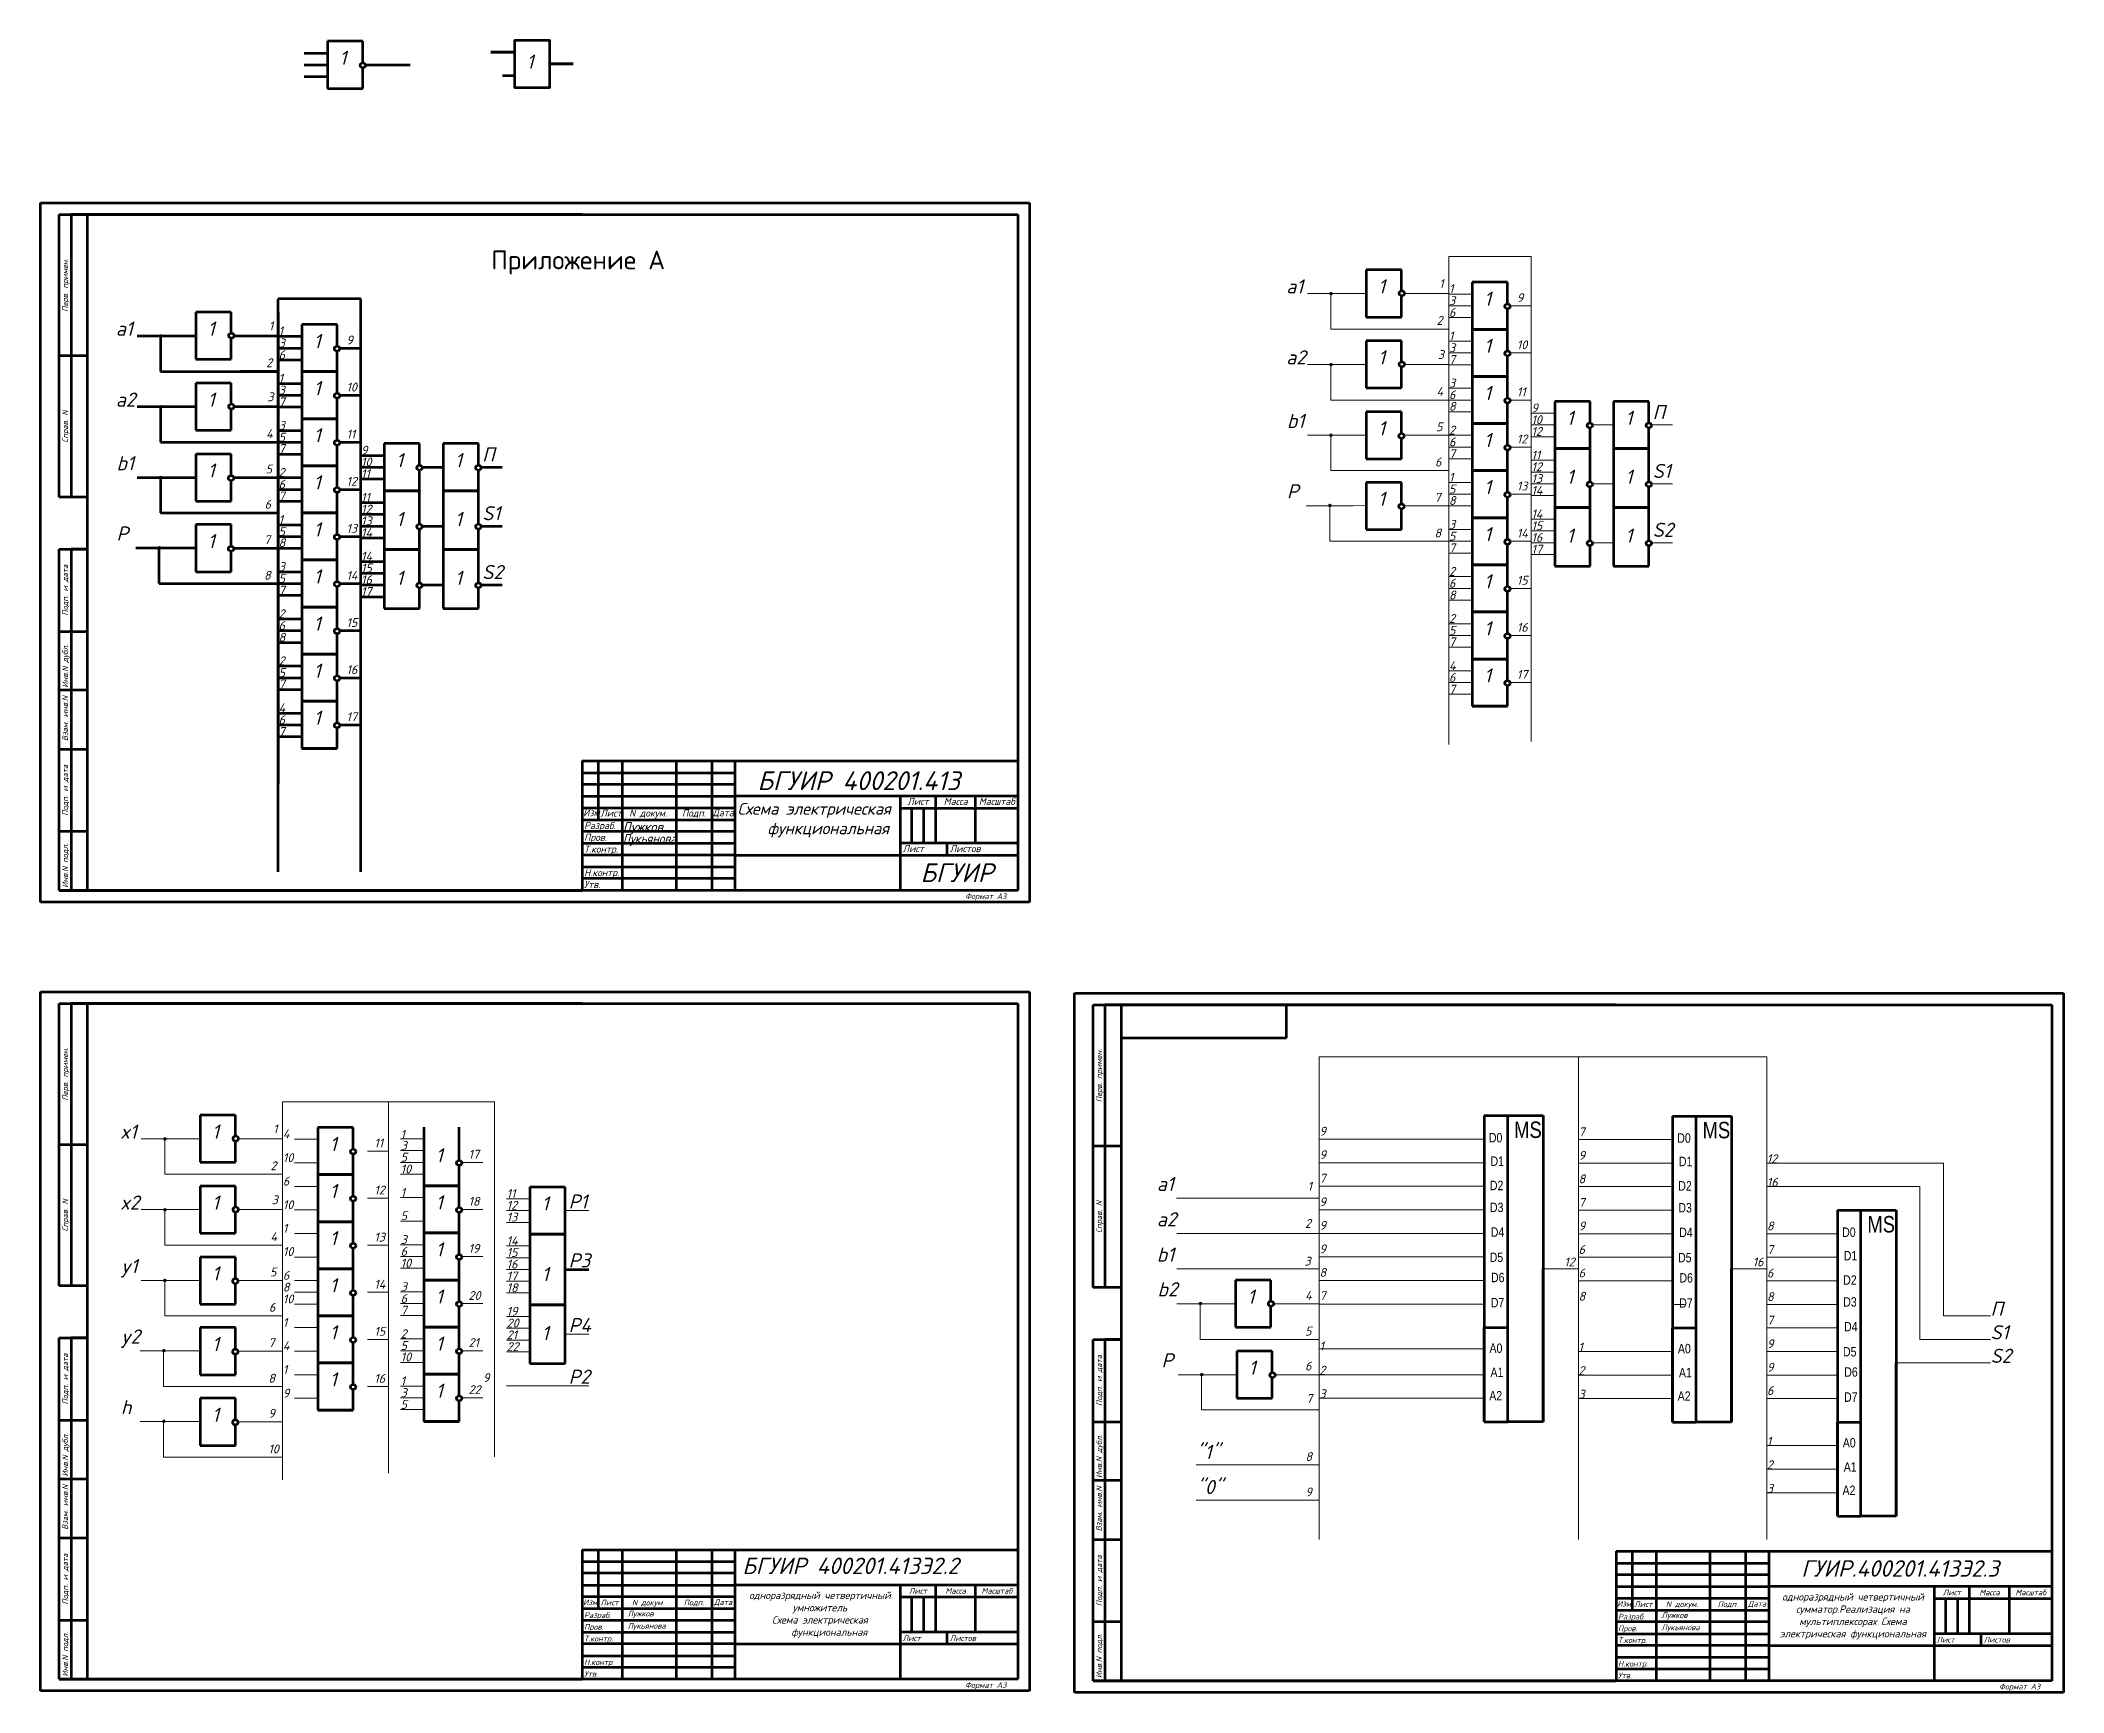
# Model space of a CAD drawing. Header units: millimetres. Extents: x 9 to 868, y 8 to 710.
import ezdxf
from ezdxf.enums import TextEntityAlignment as Align

# ---------------------------------------------------------------- set-up
doc = ezdxf.new("R2010")
doc.units = ezdxf.units.MM
doc.header["$LTSCALE"] = 0.5
doc.layers.get('0').update_dxf_attribs({"lineweight": 60})
doc.layers.add('Формат А4', color=7, linetype='Continuous', lineweight=53)
doc.styles.get("Standard").update_dxf_attribs({"font": 'isocpeui.ttf', "width": 0.9})
doc.styles.add('ЕСКД', font='eskd15.shx', dxfattribs={"width": 0.8})
doc.styles.add('чер', font='isocpeur.ttf', dxfattribs={"oblique": 15})

msp = doc.modelspace()

# ---------------------------------------------------------------- texts
for s, height, p in [('1', 6, (135.93, 699.28)), ('1', 6, (215.38, 697.66)), ('a1', 6, (537.95, 602.19)), ('1', 6, (576.95, 602.19)), ('1', 3.77, (602.89, 604.48)), ('1', 3.77, (607.05, 602.37)), ('1', 6, (621.95, 596.94)), ('9', 3.77, (635.85, 598.5)), ('3', 3.77, (607.05, 597.25)), ('6', 3.77, (607.05, 592.25)), ('a1', 6, (41, 584.24)), ('1', 6, (80, 584.24)), ('1', 3.77, (105.95, 586.53)), ('1', 3.77, (110.1, 584.42)), ('1', 6, (125, 578.99)), ('9', 3.77, (138.9, 580.54)), ('2', 3.77, (601.77, 588.82)), ('1', 3.77, (607.05, 582.25)), ('3', 3.77, (110.1, 579.29)), ('6', 3.77, (110.1, 574.29)), ('a2', 6, (537.95, 572.06)), ('1', 6, (576.95, 572.06)), ('3', 3.77, (602.27, 574.35)), ('3', 3.77, (607.05, 577.25)), ('7', 3.77, (607.05, 572.25)), ('1', 6, (621.95, 576.94)), ('10', 3.767, (635.85, 578.5)), ('2', 3.77, (104.82, 570.87)), ('1', 3.77, (110.1, 564.29)), ('a2', 6, (41, 554.11)), ('1', 6, (80, 554.11)), ('3', 3.77, (105.32, 556.4)), ('3', 3.77, (110.1, 559.29)), ('1', 6, (125, 558.99)), ('10', 3.767, (138.9, 560.54)), ('4', 3.77, (601.77, 558.69)), ('3', 3.77, (607.05, 562.25)), ('6', 3.77, (607.05, 557.25)), ('1', 6, (621.95, 556.94)), ('11', 3.767, (635.85, 558.5)), ('7', 3.77, (110.1, 554.29)), ('b1', 6, (538.26, 545.05)), ('8', 3.77, (607.05, 552.37)), ('9', 3.77, (642.05, 551.69)), ('10', 3.767, (642.05, 546.69)), ('1', 6, (656.95, 546.35)), ('1', 6, (681.95, 546.35)), ('П', 6, (693.51, 548.81)), ('4', 3.77, (104.82, 540.74)), ('3', 3.77, (110.1, 544.29)), ('5', 3.77, (110.1, 539.29)), ('1', 6, (125, 538.99)), ('11', 3.767, (138.9, 540.54)), ('1', 6, (576.95, 541.94)), ('5', 3.77, (601.55, 543.69)), ('2', 3.77, (607.05, 542.25)), ('1', 6, (621.95, 536.94)), ('12', 3.767, (635.85, 538.5)), ('12', 3.767, (642.05, 541.69)), ('b1', 6, (41.31, 527.1)), ('7', 3.77, (110.1, 534.42)), ('9', 3.77, (145.1, 533.74)), ('1', 6, (160, 528.4)), ('1', 6, (185, 528.4)), ('П', 6, (196.56, 530.86)), ('6', 3.77, (607.05, 537.25)), ('7', 3.77, (607.05, 532.25)), ('11', 3.767, (642.05, 531.69)), ('1', 6, (80, 523.99)), ('5', 3.77, (104.6, 525.74)), ('2', 3.77, (110.1, 524.29)), ('1', 6, (125, 518.99)), ('12', 3.767, (138.9, 520.54)), ('10', 3.767, (145.1, 528.74)), ('11', 3.767, (145.1, 523.74)), ('6', 3.77, (601.11, 528.69)), ('1', 3.77, (607.05, 522.25)), ('12', 3.767, (642.05, 526.69)), ('13', 3.767, (642.05, 521.69)), ('1', 6, (656.95, 521.35)), ('1', 6, (681.95, 521.35)), ('S1', 6, (693.51, 523.81)), ('6', 3.77, (110.1, 519.29)), ('7', 3.77, (110.1, 514.29)), ('11', 3.767, (145.1, 513.74)), ('P', 6, (538.26, 515.18)), ('1', 6, (576.95, 511.95)), ('7', 3.77, (600.88, 513.69)), ('5', 3.77, (607.05, 517.25)), ('8', 3.77, (607.05, 512.37)), ('1', 6, (621.95, 516.94)), ('13', 3.767, (635.85, 518.5)), ('14', 3.767, (642.05, 516.69)), ('6', 3.77, (104.16, 510.74)), ('1', 3.77, (110.1, 504.29)), ('12', 3.767, (145.1, 508.74)), ('13', 3.767, (145.1, 503.74)), ('1', 6, (160, 503.4)), ('1', 6, (185, 503.4)), ('S1', 6, (196.56, 505.86)), ('14', 3.767, (642.05, 506.69)), ('P', 6, (41.31, 497.23)), ('1', 6, (80, 494)), ('7', 3.77, (103.93, 495.74)), ('5', 3.77, (110.1, 499.29)), ('1', 6, (125, 498.99)), ('13', 3.767, (138.9, 500.54)), ('14', 3.767, (145.1, 498.74)), ('8', 3.77, (600.88, 498.57)), ('3', 3.77, (607.05, 502.25)), ('5', 3.77, (607.05, 497.25)), ('1', 6, (621.95, 496.94)), ('14', 3.767, (635.85, 498.5)), ('15', 3.767, (642.05, 501.69)), ('16', 3.767, (642.05, 496.69)), ('1', 6, (656.95, 496.35)), ('1', 6, (681.95, 496.35)), ('S2', 6, (693.51, 498.81)), ('8', 3.77, (110.1, 494.42)), ('14', 3.767, (145.1, 488.74)), ('7', 3.77, (607.05, 492.25)), ('17', 3.767, (642.05, 491.69)), ('8', 3.77, (103.93, 480.62)), ('3', 3.77, (110.1, 484.29)), ('5', 3.77, (110.1, 479.29)), ('1', 6, (125, 478.99)), ('14', 3.767, (138.9, 480.54)), ('15', 3.767, (145.1, 483.74)), ('16', 3.767, (145.1, 478.74)), ('1', 6, (160, 478.4)), ('1', 6, (185, 478.4)), ('S2', 6, (196.56, 480.86)), ('2', 3.77, (607.05, 482.25)), ('1', 6, (621.95, 476.94)), ('15', 3.767, (635.85, 478.5)), ('7', 3.77, (110.1, 474.29)), ('17', 3.767, (145.1, 473.74)), ('6', 3.77, (607.05, 477.25)), ('8', 3.77, (607.05, 472.25)), ('2', 3.77, (110.1, 464.29)), ('1', 6, (125, 458.99)), ('15', 3.767, (138.9, 460.54)), ('2', 3.77, (607.05, 462.25)), ('6', 3.77, (110.1, 459.29)), ('8', 3.77, (110.1, 454.29)), ('5', 3.77, (607.05, 457.25)), ('7', 3.77, (607.05, 452.37)), ('1', 6, (621.95, 456.94)), ('1', 6, (621.95, 456.94)), ('16', 3.767, (635.85, 458.5)), ('2', 3.77, (110.1, 444.29)), ('5', 3.77, (110.1, 439.29)), ('7', 3.77, (110.1, 434.42)), ('1', 6, (125, 438.99)), ('1', 6, (125, 438.99)), ('16', 3.767, (138.9, 440.54)), ('4', 3.77, (607.05, 442.25)), ('6', 3.77, (607.05, 437.25)), ('1', 6, (621.95, 436.94)), ('17', 3.767, (635.85, 438.5)), ('7', 3.77, (607.05, 432.25)), ('4', 3.77, (110.1, 424.29)), ('6', 3.77, (110.1, 419.29)), ('1', 6, (125, 418.99)), ('17', 3.767, (138.9, 420.54)), ('7', 3.77, (110.1, 414.29)), ('x1', 6, (42.83, 243.22)), ('1', 6, (81.83, 243.22)), ('1', 3.77, (107.77, 245.51)), ('4', 3.77, (111.92, 243.41)), ('1', 6, (131.83, 237.97)), ('11', 3.767, (150.73, 239.53)), ('3', 3.77, (161.92, 238.49)), ('1', 3.77, (161.83, 243.18)), ('9', 3.77, (552.05, 244.53)), ('7', 3.77, (662.07, 244.27)), ('2', 3.77, (106.65, 229.85)), ('10', 3.767, (111.92, 233.28)), ('5', 3.77, (161.92, 233.49)), ('10', 3.767, (161.92, 228.49)), ('1', 6, (176.83, 233.18)), ('17', 3.767, (190.73, 234.74)), ('9', 3.77, (552.05, 234.53)), ('9', 3.77, (662.07, 234.27)), ('12', 3.767, (742, 232.85)), ('6', 3.77, (111.92, 223.28)), ('1', 6, (131.83, 217.97)), ('a1', 6, (483, 221)), ('1', 3.77, (547.01, 221.13)), ('7', 3.77, (552.05, 224.53)), ('8', 3.77, (662.07, 224.27)), ('16', 3.767, (742, 222.85)), ('x2', 6, (42.83, 213.1)), ('1', 6, (81.83, 213.1)), ('3', 3.77, (107.15, 215.39)), ('10', 3.767, (111.92, 213.28)), ('12', 3.767, (150.73, 219.53)), ('1', 3.77, (161.92, 218.49)), ('1', 6, (176.83, 213.18)), ('1', 6, (176.83, 213.18)), ('18', 3.767, (190.73, 214.74)), ('11', 3.767, (206.92, 218.04)), ('12', 3.767, (206.92, 213.04)), ('1', 6, (221.83, 212.69)), ('P1', 6, (233.27, 213.53)), ('9', 3.77, (552.05, 214.53)), ('7', 3.77, (662.07, 214.27)), ('1', 3.77, (111.92, 203.28)), ('5', 3.77, (161.92, 208.62)), ('13', 3.767, (206.92, 208.04)), ('a2', 6, (483, 206)), ('2', 3.77, (545.89, 205.34)), ('9', 3.77, (552.05, 204.53)), ('9', 3.77, (662.07, 204.27)), ('8', 3.77, (742.07, 204.26)), ('4', 3.77, (106.65, 199.73)), ('1', 6, (131.83, 197.97)), ('13', 3.767, (150.73, 199.53)), ('3', 3.77, (161.92, 198.49)), ('1', 6, (176.83, 193.18)), ('19', 3.767, (190.73, 194.74)), ('14', 3.767, (206.92, 198.04)), ('9', 3.77, (552.05, 194.53)), ('6', 3.77, (662.07, 194.27)), ('7', 3.77, (742.07, 194.26)), ('y1', 6, (43.14, 186.09)), ('10', 3.767, (111.92, 193.41)), ('6', 3.77, (161.92, 193.49)), ('10', 3.767, (161.92, 188.49)), ('15', 3.767, (206.92, 193.04)), ('16', 3.767, (206.92, 188.04)), ('b1', 6, (483, 191)), ('3', 3.77, (545.67, 189.34)), ('12', 3.767, (656, 189)), ('16', 3.767, (736, 189)), ('1', 6, (81.83, 182.97)), ('5', 3.77, (106.43, 184.73)), ('6', 3.77, (111.92, 183.28)), ('8', 3.77, (111.92, 178.28)), ('1', 6, (131.83, 177.97)), ('14', 3.767, (150.73, 179.53)), ('3', 3.77, (161.92, 178.49)), ('17', 3.767, (206.92, 183.04)), ('18', 3.767, (206.92, 178.04)), ('1', 6, (221.83, 182.69)), ('b2', 6, (483.31, 176.24)), ('8', 3.77, (552.05, 184.53)), ('6', 3.77, (662.07, 184.27)), ('6', 3.77, (742.07, 184.26)), ('6', 3.77, (105.99, 169.73)), ('10', 3.767, (111.92, 173.28)), ('6', 3.77, (161.92, 173.49)), ('7', 3.77, (161.92, 168.49)), ('1', 6, (176.83, 173.18)), ('20', 3.767, (190.73, 174.74)), ('19', 3.767, (206.92, 168.04)), ('1', 6, (521.47, 173.13)), ('4', 3.77, (545.93, 174.75)), ('7', 3.77, (552.05, 174.66)), ('8', 3.77, (662.07, 174.39)), ('8', 3.77, (742.07, 174.26)), ('П', 6, (837, 168.01)), ('1', 3.77, (111.92, 163.28)), ('1', 6, (131.83, 157.97)), ('15', 3.767, (150.73, 159.53)), ('20', 3.767, (206.92, 163.04)), ('1', 6, (221.83, 157.69)), ('P4', 6, (233.27, 161.03)), ('5', 3.77, (545.93, 159.63)), ('7', 3.77, (742.07, 164.26)), ('S1', 6, (837, 158.01)), ('y2', 6, (43.14, 156.21)), ('1', 6, (81.83, 152.99)), ('7', 3.77, (105.76, 154.73)), ('4', 3.77, (111.92, 153.41)), ('2', 3.77, (161.92, 158.49)), ('5', 3.77, (161.92, 153.49)), ('1', 6, (176.83, 153.18)), ('1', 6, (176.83, 153.18)), ('21', 3.767, (190.73, 154.74)), ('21', 3.767, (206.92, 158.04)), ('22', 3.767, (206.92, 153.04)), ('1', 3.77, (552.06, 153.25)), ('1', 3.77, (662, 152.85)), ('9', 3.77, (742.07, 154.26)), ('1', 3.77, (111.92, 143.28)), ('10', 3.767, (161.92, 148.62)), ('P', 6, (485, 146.11)), ('1', 6, (522, 143)), ('6', 3.77, (545.93, 144.75)), ('2', 3.77, (552, 143)), ('2', 3.77, (662, 142.85)), ('9', 3.77, (742.07, 144.26)), ('S2', 6, (837, 148.01)), ('8', 3.77, (105.76, 139.6)), ('1', 6, (131.83, 137.97)), ('16', 3.767, (150.73, 139.53)), ('1', 3.77, (161.92, 138.49)), ('1', 6, (176.83, 133.18)), ('22', 3.767, (190.73, 134.74)), ('9', 3.77, (196.93, 139.84)), ('P2', 6, (233.27, 139.12)), ('6', 3.77, (742.07, 134.39)), ('h', 6, (43.14, 126.2)), ('1', 6, (81.83, 122.97)), ('9', 3.77, (111.92, 133.28)), ('3', 3.77, (161.92, 133.49)), ('5', 3.77, (161.92, 128.49)), ('7', 3.77, (546.4, 131.01)), ('3', 3.77, (552, 133)), ('3', 3.77, (662, 132.85)), ('9', 3.77, (105.76, 124.71)), ('10', 3.767, (105.76, 109.59)), ('"1"', 6, (499.86, 107.21)), ('1', 3.77, (742, 112.85)), ('8', 3.77, (546.07, 106.31)), ('2', 3.77, (742, 102.85)), ('"0"', 6, (499.98, 92.27)), ('9', 3.77, (546.07, 91.31)), ('3', 3.77, (742, 92.85))]:
    msp.add_text(s, height=height).set_placement(p)
at = {"lineweight": 5}
msp.add_text('P3', height=6, dxfattribs=at).set_placement((233.27, 188.53))
at = {"lineweight": 30, "width": 7.615, "attachment_point": 1, "style": 'ЕСКД'}
for s, insert, char_height in [('{\\fArial|b0|i0|c0|p0;\\H1.75x;MS}', (634.72, 250.52), 4), ('{\\fArial|b0|i0|c0|p0;\\H1.75x;MS}', (714.72, 250.38), 4), ('{\\fArial|b0|i0|c0|p34;\\H0.66667x;D0}', (624, 245.65), 6), ('{\\fArial|b0|i0|c0|p34;\\H0.66667x;D0}', (704, 245.51), 6), ('{\\fArial|b0|i0|c0|p34;D1}', (624.7, 235.68), 4), ('{\\fArial|b0|i0|c0|p34;D1}', (704.7, 235.54), 4), ('{\\fArial|b0|i0|c0|p34;D2}', (624.42, 225.35), 4), ('{\\fArial|b0|i0|c0|p34;D2}', (704.42, 225.2), 4), ('{\\fArial|b0|i0|c0|p34;\\H0.66667x;D3}', (624.46, 216.05), 6), ('{\\fArial|b0|i0|c0|p34;\\H0.66667x;D3}', (704.46, 215.9), 6), ('{\\fArial|b0|i0|c0|p0;\\H1.75x;MS}', (784.72, 210.38), 4), ('{\\fArial|b0|i0|c0|p34;D4}', (624.81, 205.56), 4), ('{\\fArial|b0|i0|c0|p34;D4}', (704.81, 205.41), 4), ('{\\fArial|b0|i0|c0|p34;\\H0.66667x;D0}', (774, 205.51), 6), ('{\\fArial|b0|i0|c0|p34;D5}', (624.35, 194.87), 4), ('{\\fArial|b0|i0|c0|p34;D5}', (704.35, 194.72), 4), ('{\\fArial|b0|i0|c0|p34;D1}', (774.7, 195.54), 4), ('{\\fArial|b0|i0|c0|p34;\\H0.66667x;D6}', (624.91, 186.28), 6), ('{\\fArial|b0|i0|c0|p34;\\H0.66667x;D6}', (704.91, 186.13), 6), ('{\\fArial|b0|i0|c0|p34;D2}', (774.42, 185.2), 4), ('{\\fArial|b0|i0|c0|p34;D7}', (624.82, 175.61), 4), ('{\\fArial|b0|i0|c0|p34;D7}', (704.82, 175.46), 4), ('{\\fArial|b0|i0|c0|p34;\\H0.66667x;D3}', (774.46, 175.9), 6), ('{\\fArial|b0|i0|c0|p34;D4}', (774.81, 165.41), 4), ('{\\fArial|b0|i0|c0|p34;\\H0.66667x;A0}', (624.27, 156.24), 6), ('{\\fArial|b0|i0|c0|p34;\\H0.66667x;A0}', (704.27, 156.09), 6), ('{\\fArial|b0|i0|c0|p34;D5}', (774.35, 154.72), 4), ('{\\fArial|b0|i0|c0|p34;\\H0.66667x;D6}', (774.91, 146.13), 6), ('{\\fArial|b0|i0|c0|p34;A1}', (624.69, 145.99), 4), ('{\\fArial|b0|i0|c0|p34;A1}', (704.69, 145.84), 4), ('{\\fArial|b0|i0|c0|p34;A2}', (624.17, 136.07), 4), ('{\\fArial|b0|i0|c0|p34;A2}', (704.17, 135.92), 4), ('{\\fArial|b0|i0|c0|p34;D7}', (774.82, 135.46), 4), ('{\\fArial|b0|i0|c0|p34;\\H0.66667x;A0}', (774.27, 116.09), 6), ('{\\fArial|b0|i0|c0|p34;A1}', (774.69, 105.84), 4), ('{\\fArial|b0|i0|c0|p34;A2}', (774.17, 95.92), 4)]:
    msp.add_mtext(s, dxfattribs=dict(at, insert=insert, char_height=char_height))
at = {"layer": 'Формат А4', "style": 'чер'}
msp.add_text('Приложение А', height=8, dxfattribs=at).set_placement((200.41, 612.43))
at = {"layer": 'Формат А4', "color": 7, "style": 'чер', "oblique": 15}
for s, p in [('Перв. примен.', (20.7, 605.66)), ('Справ. N', (20.7, 545.66)), ('Подп. и дата', (20.7, 476.16)), ('Взам. инв.N', (20.7, 421.66)), ('Подп. и дата', (20.7, 391.16)), ('Перв. примен.', (20.7, 270.66)), ('Перв. примен.', (459.7, 270)), ('Справ. N', (20.7, 210.66)), ('Справ. N', (459.7, 210)), ('Подп. и дата', (20.7, 141.16)), ('Подп. и дата', (459.7, 140.5)), ('Взам. инв.N', (20.7, 86.66)), ('Взам. инв.N', (459.7, 86.01)), ('Подп. и дата', (20.7, 56.16)), ('Подп. и дата', (459.7, 55.5))]:
    msp.add_text(s, height=2.4, rotation=90, dxfattribs=at).set_placement(p, align=Align.CENTER)
for s, p in [('Инв.N дубл.', (20.7, 434.76)), ('Инв.N подл.', (20.7, 349.78)), ('Инв.N дубл.', (20.7, 99.76)), ('Инв.N дубл.', (459.7, 99.1)), ('Инв.N подл.', (20.7, 14.78)), ('Инв.N подл.', (459.7, 14.12))]:
    msp.add_text(s, height=2.4, rotation=90, dxfattribs=at).set_placement(p)
for s, height, p in [('Лист', 3, (381.59, 384.97)), ('Масса', 3, (397.59, 384.97)), ('Масштаб', 3, (415.09, 384.97)), ('N докум.', 3, (267.02, 380.02)), ('Подп.', 3, (286.47, 380.02)), ('Дата', 3, (298.86, 380.17)), ('Лист', 2.4, (381.59, 49.97)), ('Масса', 2.4, (397.59, 49.97)), ('Масштаб', 2.4, (415.09, 49.97)), ('Лист', 2.4, (820.59, 49.31)), ('Масса', 2.4, (836.59, 49.31)), ('Масштаб', 2.4, (854.09, 49.31)), ('N докум.', 2.4, (267.02, 45.02)), ('Подп.', 2.4, (286.47, 45.02)), ('Дата', 2.4, (298.86, 45.17)), ('N докум.', 2.4, (706.02, 44.36)), ('Подп.', 2.4, (725.47, 44.36)), ('Дата', 2.4, (737.86, 44.51))]:
    msp.add_text(s, height=height, dxfattribs=at).set_placement(p, align=Align.CENTER)
for s, height, p in [('Изм', 3, (239.44, 380.17)), ('Лист', 3, (246.73, 380.02)), ('Разраб.', 3, (239.81, 374.7)), ('Пров.', 3, (239.81, 369.7)), ('Лужков', 4, (256, 373.66)), ('Т.контр.', 3, (239.81, 364.7)), ('Лист', 3, (375.07, 364.9)), ('Листов', 3, (395.07, 364.9)), ('Утв.', 3, (239.81, 349.7)), ('Н.контр.', 3, (239.81, 354.7)), ('Формат А3', 2.4, (401.62, 344.97)), ('Изм', 2.4, (239.44, 45.17)), ('Лист', 2.4, (246.73, 45.02)), ('Изм', 2.4, (678.44, 44.51)), ('Лист', 2.4, (685.73, 44.36)), ('Разраб.', 2.4, (239.81, 39.7)), ('Пров.', 2.4, (239.81, 34.7)), ('Лужков', 2.4, (258.25, 40.33)), ('Лукьянова', 2.4, (258.25, 35.13)), ('Разраб.', 2.4, (678.81, 39.04)), ('Пров.', 2.4, (678.81, 34.04)), ('Лужков', 2.4, (697.25, 39.67)), ('Лукьянова', 2.4, (697.25, 34.47)), ('Т.контр.', 2.4, (239.81, 29.7)), ('Лист', 2.4, (375.07, 29.9)), ('Листов', 2.4, (395.07, 29.9)), ('Т.контр.', 2.4, (678.81, 29.04)), ('Лист', 2.4, (814.07, 29.24)), ('Листов', 2.4, (834.07, 29.24)), ('Н.контр.', 2.4, (239.81, 19.7)), ('Н.контр.', 2.4, (678.81, 19.04)), ('Утв.', 2.4, (239.81, 14.7)), ('Формат А3', 2.4, (401.62, 9.97)), ('Утв.', 2.4, (678.81, 14.04)), ('Формат А3', 2.4, (840.62, 9.31))]:
    msp.add_text(s, height=height, dxfattribs=at).set_placement(p)
at = {"layer": 'Формат А4', "color": 7, "style": 'чер', "oblique": 15, "width": 0.884615}
msp.add_text('Лукьянова', height=4, dxfattribs=at).set_placement((256, 368.66), (279, 368.66), align=Align.FIT)
at = {"layer": 'Формат А4', "attachment_point": 1, "style": 'чер'}
for s, insert, char_height, width in [('БГУИР 400201.413', (313.42, 399.26), 8, 101.9997), ('{\\H0.625x;Схема электрическая \\P    функциональная}', (304.96, 385.84), 8, 70), ('БГУИР ', (382.65, 360.18), 8, 33.3308), ('БГУИР 400201.413Э2.2', (307.01, 65.31), 7, 114.8394), ('ГУИР.400201.413Э2.3', (756.65, 64.19), 7, 117.4219), ('\\pxqc;{\\H0.625x;одноразрядный четвертичный умножитель\\PСхема электрическая \\P    функциональная}', (304.96, 50.84), 5, 70), ('\\pxqc;{\\H0.625x;одноразрядный четвертичный сумматор.Реализация на мультиплексорах Схема электрическая функциональная}', (743.96, 50.19), 5, 69.2642)]:
    msp.add_mtext(s, dxfattribs=dict(at, insert=insert, char_height=char_height, width=width))

# ---------------------------------------------------------------- hatches: boundary and pattern name
at = {"lineweight": 5}
h = msp.add_hatch(color=7, dxfattribs=at)
edge = h.paths.add_edge_path()
edge.add_arc((556.98, 602.1), 0.773, 0, 360)
at = {"lineweight": 20}
h = msp.add_hatch(color=7, dxfattribs=at)
edge = h.paths.add_edge_path()
edge.add_arc((60.03, 584.14), 0.773, 0, 360)
at = {"lineweight": 5}
h = msp.add_hatch(color=7, dxfattribs=at)
edge = h.paths.add_edge_path()
edge.add_arc((556.98, 571.97), 0.773, 0, 360)
at = {"lineweight": 20}
h = msp.add_hatch(color=7, dxfattribs=at)
edge = h.paths.add_edge_path()
edge.add_arc((60.03, 554.02), 0.773, 0, 360)
at = {"lineweight": 5}
h = msp.add_hatch(color=7, dxfattribs=at)
edge = h.paths.add_edge_path()
edge.add_arc((556.93, 541.96), 0.773, 0, 360)
at = {"lineweight": 20}
h = msp.add_hatch(color=7, dxfattribs=at)
edge = h.paths.add_edge_path()
edge.add_arc((59.98, 524.01), 0.773, 0, 360)
at = {"lineweight": 5}
h = msp.add_hatch(color=7, dxfattribs=at)
edge = h.paths.add_edge_path()
edge.add_arc((556.5, 512.15), 0.773, 0, 360)
at = {"lineweight": 20}
h = msp.add_hatch(color=7, dxfattribs=at)
edge = h.paths.add_edge_path()
edge.add_arc((59.55, 494.19), 0.773, 0, 360)
at = {"lineweight": 5}
h = msp.add_hatch(color=7, dxfattribs=at)
edge = h.paths.add_edge_path()
edge.add_arc((61.85, 243.13), 0.773, 0, 360)
h = msp.add_hatch(color=7, dxfattribs=at)
edge = h.paths.add_edge_path()
edge.add_arc((61.85, 213.01), 0.773, 0, 360)
h = msp.add_hatch(color=7, dxfattribs=at)
edge = h.paths.add_edge_path()
edge.add_arc((61.81, 183), 0.773, 0, 360)
h = msp.add_hatch(color=7, dxfattribs=at)
edge = h.paths.add_edge_path()
edge.add_arc((501.55, 173.21), 0.773, 0, 360)
h = msp.add_hatch(color=7, dxfattribs=at)
edge = h.paths.add_edge_path()
edge.add_arc((61.38, 153.18), 0.773, 0, 360)
h = msp.add_hatch(color=7, dxfattribs=at)
edge = h.paths.add_edge_path()
edge.add_arc((502.09, 143.01), 0.773, 0, 360)
h = msp.add_hatch(color=7, dxfattribs=at)
edge = h.paths.add_edge_path()
edge.add_arc((61.38, 123.17), 0.773, 0, 360)

# ---------------------------------------------------------------- linework, layer by layer
for p, q in [((145.93, 709.28), (130.93, 709.28)), ((130.93, 709.28), (130.93, 699.28)), ((145.93, 700.16), (145.93, 709.28)), ((200.22, 704.64), (210.22, 704.64)), ((210.22, 704.64), (200.22, 704.64)), ((200.22, 704.64), (210.22, 704.64)), ((210.22, 709.64), (210.22, 704.64)), ((210.22, 704.64), (210.22, 694.64)), ((120.93, 704.28), (130.93, 704.28)), ((120.93, 699.28), (130.93, 699.28)), ((130.93, 699.28), (130.93, 689.28)), ((145.93, 689.28), (145.93, 697.94)), ((146.95, 699.28), (165.93, 699.28)), ((225.22, 698.42), (225.22, 700.64)), ((235.22, 699.64), (225.22, 699.64)), ((225.22, 699.64), (235.22, 699.64)), ((225.22, 699.64), (235.22, 699.64)), ((225.22, 689.64), (225.22, 699.64)), ((120.93, 694.28), (130.93, 694.28)), ((130.93, 689.28), (145.93, 689.28)), ((210.22, 694.64), (205.22, 694.64)), ((586.95, 612.19), (571.95, 612.19)), ((571.95, 612.19), (571.95, 602.19)), ((586.95, 603.34), (586.95, 612.19)), ((571.95, 602.19), (571.95, 592.19)), ((631.95, 606.94), (616.95, 606.94)), ((616.95, 606.94), (616.95, 596.94)), ((631.95, 597.82), (631.95, 606.94)), ((90, 594.24), (75, 594.24)), ((75, 594.24), (75, 584.24)), ((90, 585.39), (90, 594.24)), ((145, 599.92), (110, 599.92)), ((110, 598.99), (110, 598.99)), ((110, 598.99), (110, 598.99)), ((110, 554.11), (110, 594.11)), ((110, 594.11), (110, 584.11)), ((145, 356.61), (145, 599.92)), ((586.95, 592.19), (586.95, 601.11)), ((616.95, 596.94), (616.95, 586.94)), ((631.95, 586.94), (631.95, 595.6)), ((50, 584.24), (70, 584.24)), ((60, 584.24), (60, 569.11)), ((70, 584.24), (75, 584.24)), ((75, 584.24), (75, 574.24)), ((91.17, 584.24), (110, 584.24)), ((135, 588.99), (120, 588.99)), ((120, 588.99), (120, 578.99)), ((135, 579.87), (135, 588.99)), ((571.95, 592.19), (586.95, 592.19)), ((616.95, 586.94), (631.95, 586.94)), ((631.95, 586.94), (616.95, 586.94)), ((616.95, 586.94), (616.95, 576.94)), ((631.95, 577.82), (631.95, 586.94)), ((90, 574.24), (90, 583.16)), ((110, 584.11), (110, 574.11)), ((110, 583.99), (120, 583.99)), ((110, 578.99), (120, 578.99)), ((120, 578.99), (120, 568.99)), ((135, 568.99), (135, 577.65)), ((136.02, 578.99), (145, 578.99)), ((586.95, 582.06), (571.95, 582.06)), ((571.95, 582.06), (571.95, 572.06)), ((586.95, 573.21), (586.95, 582.06)), ((616.95, 576.94), (616.95, 566.94)), ((631.95, 566.94), (631.95, 575.6)), ((60, 569.11), (110, 569.11)), ((75, 574.24), (90, 574.24)), ((110, 569.11), (94, 569.11)), ((110, 574.11), (110, 569.11)), ((110, 573.99), (120, 573.99)), ((110, 569.11), (110, 564.11)), ((110, 554.11), (110, 569.11)), ((120, 568.99), (135, 568.99)), ((135, 568.99), (120, 568.99)), ((120, 568.99), (120, 558.99)), ((135, 559.87), (135, 568.99)), ((571.95, 572.06), (571.95, 562.06)), ((586.95, 562.06), (586.95, 570.99)), ((90, 564.11), (75, 564.11)), ((75, 564.11), (75, 554.11)), ((90, 555.26), (90, 564.11)), ((110, 564.11), (110, 554.11)), ((110, 563.99), (120, 563.99)), ((110, 558.99), (120, 558.99)), ((120, 558.99), (120, 548.99)), ((136.02, 558.99), (145, 558.99)), ((571.95, 562.06), (586.95, 562.06)), ((616.95, 566.94), (631.95, 566.94)), ((631.95, 566.94), (616.95, 566.94)), ((616.95, 566.94), (616.95, 556.94)), ((631.95, 557.82), (631.95, 566.94)), ((50, 554.11), (70, 554.11)), ((60, 554.11), (60, 538.99)), ((70, 554.11), (75, 554.11)), ((75, 554.11), (75, 544.11)), ((90, 544.11), (90, 553.03)), ((91.17, 554.11), (110, 554.11)), ((110, 554.11), (110, 544.11)), ((110, 553.99), (120, 553.99)), ((135, 548.99), (135, 557.65)), ((586.95, 551.94), (571.95, 551.94)), ((571.95, 551.94), (571.95, 541.94)), ((586.95, 542.82), (586.95, 551.94)), ((616.95, 556.94), (616.95, 546.94)), ((631.95, 546.94), (631.95, 555.6)), ((666.95, 556.35), (651.95, 556.35)), ((651.95, 556.35), (651.95, 546.35)), ((666.95, 547.24), (666.95, 556.35)), ((691.95, 556.35), (676.95, 556.35)), ((676.95, 556.35), (676.95, 546.35)), ((691.95, 547.24), (691.95, 556.35)), ((75, 544.11), (90, 544.11)), ((110, 544.11), (110, 534.11)), ((110, 543.99), (120, 543.99)), ((120, 548.99), (135, 548.99)), ((135, 548.99), (120, 548.99)), ((120, 548.99), (120, 538.99)), ((135, 539.87), (135, 548.99)), ((571.95, 541.94), (571.95, 531.94)), ((616.95, 546.94), (631.95, 546.94)), ((631.95, 546.94), (616.95, 546.94)), ((616.95, 546.94), (616.95, 536.94)), ((631.95, 537.82), (631.95, 546.94)), ((651.95, 546.35), (651.95, 536.35)), ((666.95, 536.35), (666.95, 545.01)), ((676.95, 546.35), (676.95, 536.35)), ((691.95, 536.35), (691.95, 545.01)), ((60, 538.99), (110, 538.99)), ((90, 533.99), (75, 533.99)), ((75, 533.99), (75, 523.99)), ((90, 524.87), (90, 533.99)), ((110, 538.99), (120, 538.99)), ((110, 534.11), (110, 524.11)), ((110, 533.99), (120, 533.99)), ((120, 538.99), (120, 528.99)), ((135, 528.99), (135, 537.65)), ((136.02, 538.99), (145, 538.99)), ((145, 533.4), (155, 533.4)), ((170, 538.4), (155, 538.4)), ((155, 538.4), (155, 528.4)), ((170, 529.28), (170, 538.4)), ((195, 538.4), (180, 538.4)), ((180, 538.4), (180, 528.4)), ((195, 529.28), (195, 538.4)), ((586.95, 531.94), (586.95, 540.6)), ((616.95, 536.94), (616.95, 526.94)), ((631.95, 526.94), (631.95, 535.6)), ((651.95, 536.35), (666.95, 536.35)), ((666.95, 536.35), (651.95, 536.35)), ((651.95, 536.35), (651.95, 521.35)), ((666.95, 522.24), (666.95, 536.35)), ((676.95, 536.35), (691.95, 536.35)), ((691.95, 536.35), (676.95, 536.35)), ((676.95, 536.35), (676.95, 521.35)), ((691.95, 522.24), (691.95, 536.35)), ((110, 524.11), (110, 514.11)), ((120, 528.99), (135, 528.99)), ((135, 528.99), (120, 528.99)), ((120, 528.99), (120, 518.99)), ((135, 519.87), (135, 528.99)), ((145, 528.4), (155, 528.4)), ((155, 528.4), (155, 518.4)), ((170, 518.4), (170, 527.06)), ((171.02, 528.4), (180, 528.4)), ((180, 528.4), (180, 518.4)), ((195, 518.4), (195, 527.06)), ((196.02, 528.4), (205, 528.4)), ((571.95, 531.94), (586.95, 531.94)), ((616.95, 526.94), (631.95, 526.94)), ((631.95, 526.94), (616.95, 526.94)), ((616.95, 526.94), (616.95, 516.94)), ((631.95, 517.82), (631.95, 526.94)), ((50, 523.99), (70, 523.99)), ((60, 523.99), (60, 508.99)), ((70, 523.99), (75, 523.99)), ((75, 523.99), (75, 513.99)), ((90, 513.99), (90, 522.65)), ((91.02, 523.99), (110, 523.99)), ((110, 523.99), (120, 523.99)), ((110, 518.99), (120, 518.99)), ((120, 518.99), (120, 508.99)), ((135, 508.99), (135, 517.65)), ((136.02, 518.99), (145, 518.99)), ((145, 523.4), (155, 523.4)), ((155, 518.4), (170, 518.4)), ((170, 518.4), (155, 518.4)), ((155, 518.4), (155, 503.4)), ((170, 504.28), (170, 518.4)), ((180, 518.4), (195, 518.4)), ((195, 518.4), (180, 518.4)), ((180, 518.4), (180, 503.4)), ((195, 504.28), (195, 518.4)), ((586.95, 521.95), (571.95, 521.95)), ((571.95, 521.95), (571.95, 511.95)), ((586.95, 512.84), (586.95, 521.95)), ((616.95, 516.94), (616.95, 506.94)), ((631.95, 506.94), (631.95, 515.6)), ((651.95, 521.35), (651.95, 511.35)), ((666.95, 511.35), (666.95, 520.01)), ((676.95, 521.35), (676.95, 511.35)), ((691.95, 511.35), (691.95, 520.01)), ((60, 508.99), (110, 508.99)), ((75, 513.99), (90, 513.99)), ((110, 514.11), (110, 504.11)), ((110, 513.99), (120, 513.99)), ((120, 508.99), (135, 508.99)), ((135, 508.99), (120, 508.99)), ((120, 508.99), (120, 498.99)), ((135, 499.87), (135, 508.99)), ((145, 513.4), (155, 513.4)), ((145, 508.4), (155, 508.4)), ((571.95, 511.95), (571.95, 501.95)), ((586.95, 501.95), (586.95, 510.61)), ((616.95, 506.94), (631.95, 506.94)), ((631.95, 506.94), (616.95, 506.94)), ((616.95, 506.94), (616.95, 496.94)), ((631.95, 497.82), (631.95, 506.94)), ((651.95, 511.35), (666.95, 511.35)), ((666.95, 511.35), (651.95, 511.35)), ((651.95, 511.35), (651.95, 496.35)), ((666.95, 497.24), (666.95, 511.35)), ((676.95, 511.35), (691.95, 511.35)), ((691.95, 511.35), (676.95, 511.35)), ((676.95, 511.35), (676.95, 496.35)), ((691.95, 497.24), (691.95, 511.35)), ((90, 504), (75, 504)), ((75, 504), (75, 494)), ((90, 494.88), (90, 504)), ((110, 504.11), (110, 494.11)), ((110, 503.99), (120, 503.99)), ((110, 498.99), (120, 498.99)), ((120, 498.99), (120, 488.99)), ((136.02, 498.99), (145, 498.99)), ((145, 503.4), (155, 503.4)), ((145, 498.4), (155, 498.4)), ((155, 503.4), (155, 493.4)), ((170, 493.4), (170, 502.06)), ((171.02, 503.4), (180, 503.4)), ((180, 503.4), (180, 493.4)), ((195, 493.4), (195, 502.06)), ((196.02, 503.4), (205, 503.4)), ((571.95, 501.95), (586.95, 501.95)), ((49.47, 494.11), (69.47, 494.11)), ((59.47, 478.99), (59.47, 494.11)), ((69.47, 494.11), (75, 494.14)), ((75, 494), (75, 484)), ((90, 484), (90, 492.66)), ((91.02, 494), (110, 494)), ((110, 494.11), (110, 484.11)), ((110, 493.99), (120, 493.99)), ((135, 488.99), (135, 497.65)), ((155, 493.4), (170, 493.4)), ((170, 493.4), (155, 493.4)), ((155, 493.4), (155, 478.4)), ((170, 479.28), (170, 493.4)), ((180, 493.4), (195, 493.4)), ((195, 493.4), (180, 493.4)), ((180, 493.4), (180, 478.4)), ((195, 479.28), (195, 493.4)), ((616.95, 496.94), (616.95, 486.94)), ((631.95, 486.94), (631.95, 495.6)), ((651.95, 496.35), (651.95, 486.35)), ((666.95, 486.35), (666.95, 495.01)), ((676.95, 496.35), (676.95, 486.35)), ((691.95, 486.35), (691.95, 495.01)), ((75, 484), (90, 484)), ((110, 484.11), (110, 474.11)), ((110, 483.99), (120, 483.99)), ((120, 488.99), (135, 488.99)), ((135, 488.99), (120, 488.99)), ((120, 488.99), (120, 478.99)), ((135, 479.87), (135, 488.99)), ((145, 488.4), (155, 488.4)), ((145, 483.4), (155, 483.4)), ((616.95, 486.94), (631.95, 486.94)), ((631.95, 486.94), (616.95, 486.94)), ((616.95, 486.94), (616.95, 476.94)), ((631.95, 477.82), (631.95, 486.94)), ((651.95, 486.35), (666.95, 486.35)), ((676.95, 486.35), (691.95, 486.35)), ((59.47, 478.99), (110, 478.99)), ((110, 478.99), (120, 478.99)), ((110, 474.11), (110, 464.11)), ((110, 473.99), (120, 473.99)), ((120, 478.99), (120, 468.99)), ((135, 468.99), (135, 477.65)), ((136.02, 478.99), (145, 478.99)), ((145, 478.4), (155, 478.4)), ((145, 473.4), (155, 473.4)), ((155, 478.4), (155, 468.4)), ((170, 468.4), (170, 477.06)), ((171.02, 478.4), (180, 478.4)), ((180, 478.4), (180, 468.4)), ((195, 468.4), (195, 477.06)), ((196.02, 478.4), (205, 478.4)), ((616.95, 476.94), (616.95, 466.94)), ((631.95, 466.94), (631.95, 475.6)), ((110, 464.11), (110, 454.11)), ((110, 463.99), (120, 463.99)), ((120, 468.99), (135, 468.99)), ((135, 468.99), (120, 468.99)), ((120, 468.99), (120, 458.99)), ((135, 459.87), (135, 468.99)), ((155, 468.4), (170, 468.4)), ((180, 468.4), (195, 468.4)), ((616.95, 466.94), (631.95, 466.94)), ((631.95, 466.94), (616.95, 466.94)), ((616.95, 466.94), (616.95, 456.94)), ((616.95, 466.94), (616.95, 456.94)), ((631.95, 457.82), (631.95, 466.94)), ((631.95, 457.82), (631.95, 466.94)), ((110, 458.99), (120, 458.99)), ((120, 458.99), (120, 448.99)), ((135, 448.99), (135, 457.65)), ((136.02, 458.99), (145, 458.99)), ((616.95, 456.94), (616.95, 446.94)), ((616.95, 456.94), (616.95, 446.94)), ((631.95, 446.94), (631.95, 455.6)), ((631.95, 446.94), (631.95, 455.6)), ((110, 454.11), (110, 444.11)), ((110, 453.99), (120, 453.99)), ((120, 448.99), (135, 448.99)), ((135, 448.99), (120, 448.99)), ((120, 448.99), (120, 438.99)), ((120, 448.99), (120, 438.99)), ((135, 439.87), (135, 448.99)), ((135, 439.87), (135, 448.99)), ((616.95, 446.94), (631.95, 446.94)), ((616.95, 446.94), (631.95, 446.94)), ((631.95, 446.94), (616.95, 446.94)), ((616.95, 446.94), (616.95, 436.94)), ((631.95, 437.82), (631.95, 446.94)), ((110, 444.11), (110, 434.11)), ((110, 443.99), (120, 443.99)), ((110, 443.99), (120, 443.99)), ((110, 438.99), (120, 438.99)), ((110, 438.99), (120, 438.99)), ((120, 438.99), (120, 428.99)), ((120, 438.99), (120, 428.99)), ((136.02, 438.99), (145, 438.99)), ((110, 433.99), (110, 423.99)), ((110, 433.99), (120, 433.99)), ((110, 433.99), (120, 433.99)), ((135, 428.99), (135, 437.65)), ((135, 428.99), (135, 437.65)), ((616.95, 436.94), (616.95, 426.94)), ((631.95, 426.94), (631.95, 435.6)), ((110, 423.99), (110, 413.99)), ((110, 423.99), (120, 423.99)), ((120, 428.99), (135, 428.99)), ((120, 428.99), (135, 428.99)), ((135, 428.99), (120, 428.99)), ((120, 428.99), (120, 418.99)), ((135, 419.87), (135, 428.99)), ((616.95, 426.94), (631.95, 426.94)), ((631.95, 426.94), (616.95, 426.94)), ((110, 418.99), (120, 418.99)), ((110, 413.99), (110, 403.99)), ((110, 413.99), (120, 413.99)), ((120, 418.99), (120, 408.99)), ((135, 408.99), (135, 417.65)), ((136.02, 418.99), (145, 418.99)), ((110, 403.99), (110, 393.99)), ((120, 408.99), (135, 408.99)), ((135, 408.99), (120, 408.99)), ((538, 286), (538, 300)), ((468, 286), (538, 286)), ((91.83, 253.22), (76.83, 253.22)), ((76.83, 253.22), (76.83, 243.22)), ((91.83, 244.37), (91.83, 253.22)), ((622, 253), (647, 253)), ((622, 253), (622, 153)), ((622, 253), (622, 243)), ((632, 123), (632, 253)), ((647, 253), (647, 123)), ((702, 252.85), (727, 252.85)), ((702, 252.85), (702, 152.85)), ((702, 252.85), (702, 242.85)), ((712, 122.85), (712, 252.85)), ((727, 252.85), (727, 122.85)), ((76.83, 243.22), (76.83, 233.22)), ((91.83, 233.22), (91.83, 242.15)), ((141.83, 247.97), (126.83, 247.97)), ((126.83, 247.97), (126.83, 237.97)), ((141.83, 238.86), (141.83, 247.97)), ((171.83, 248.18), (171.83, 233.18)), ((186.83, 234.07), (186.83, 248.18)), ((622, 243), (622, 233)), ((702, 242.85), (702, 232.85)), ((76.83, 233.22), (91.83, 233.22)), ((126.83, 237.97), (126.83, 227.97)), ((141.83, 227.97), (141.83, 236.63)), ((171.83, 233.18), (171.83, 223.18)), ((622, 233), (622, 223)), ((702, 232.85), (702, 222.85)), ((126.83, 227.97), (141.83, 227.97)), ((141.83, 227.97), (126.83, 227.97)), ((126.83, 227.97), (126.83, 217.97)), ((141.83, 218.86), (141.83, 227.97)), ((186.83, 223.18), (186.83, 231.84)), ((91.83, 223.1), (76.83, 223.1)), ((76.83, 223.1), (76.83, 213.1)), ((91.83, 214.25), (91.83, 223.1)), ((126.83, 217.97), (126.83, 207.97)), ((141.83, 207.97), (141.83, 216.63)), ((171.83, 223.18), (186.83, 223.18)), ((186.83, 223.18), (171.83, 223.18)), ((171.83, 223.18), (171.83, 213.18)), ((171.83, 223.18), (171.83, 213.18)), ((186.83, 214.07), (186.83, 223.18)), ((186.83, 214.07), (186.83, 223.18)), ((231.83, 222.69), (216.83, 222.69)), ((216.83, 222.69), (216.83, 212.69)), ((231.83, 202.69), (231.83, 222.69)), ((622, 223), (622, 213)), ((702, 222.85), (702, 212.85)), ((76.83, 213.1), (76.83, 203.1)), ((91.83, 203.1), (91.83, 212.02)), ((126.83, 207.97), (141.83, 207.97)), ((141.83, 207.97), (126.83, 207.97)), ((126.83, 207.97), (126.83, 197.97)), ((141.83, 198.86), (141.83, 207.97)), ((171.83, 213.18), (171.83, 203.18)), ((171.83, 213.18), (171.83, 203.18)), ((186.83, 203.18), (186.83, 211.84)), ((186.83, 203.18), (186.83, 211.84)), ((216.83, 212.69), (216.83, 202.69)), ((622, 213), (622, 203)), ((702, 212.85), (702, 202.85)), ((772, 212.85), (797, 212.85)), ((772, 212.85), (772, 112.85)), ((772, 212.85), (772, 202.85)), ((782, 82.85), (782, 212.85)), ((797, 212.85), (797, 82.85)), ((76.83, 203.1), (91.83, 203.1)), ((126.83, 197.97), (126.83, 187.97)), ((171.83, 203.18), (186.83, 203.18)), ((171.83, 203.18), (186.83, 203.18)), ((186.83, 203.18), (171.83, 203.18)), ((171.83, 203.18), (171.83, 193.18)), ((186.83, 194.07), (186.83, 203.18)), ((216.83, 202.69), (231.83, 202.69)), ((231.83, 202.69), (216.83, 202.69)), ((216.83, 202.69), (216.83, 182.69)), ((231.83, 172.69), (231.83, 202.69)), ((622, 203), (622, 193)), ((702, 202.85), (702, 192.85)), ((772, 202.85), (772, 192.85)), ((91.83, 192.97), (76.83, 192.97)), ((76.83, 192.97), (76.83, 182.97)), ((91.83, 183.86), (91.83, 192.97)), ((141.83, 187.97), (141.83, 196.63)), ((171.83, 193.18), (171.83, 183.18)), ((186.83, 183.18), (186.83, 191.84)), ((622, 193), (622, 183)), ((702, 192.85), (702, 182.85)), ((772, 192.85), (772, 182.85)), ((76.83, 182.97), (76.83, 172.97)), ((91.83, 172.97), (91.83, 181.63)), ((126.83, 187.97), (141.83, 187.97)), ((141.83, 187.97), (126.83, 187.97)), ((126.83, 187.97), (126.83, 177.97)), ((141.83, 178.86), (141.83, 187.97)), ((171.83, 183.18), (186.83, 183.18)), ((186.83, 183.18), (171.83, 183.18)), ((171.83, 183.18), (171.83, 173.18)), ((186.83, 174.07), (186.83, 183.18)), ((216.83, 182.69), (216.83, 172.69)), ((231.83, 187.69), (241.83, 187.69)), ((531.47, 183.13), (516.47, 183.13)), ((516.47, 183.13), (516.47, 173.13)), ((531.47, 174.24), (531.47, 183.13)), ((622, 183), (622, 173)), ((647, 123), (647, 188)), ((702, 182.85), (702, 172.85)), ((727, 122.85), (727, 188)), ((772, 182.85), (772, 172.85)), ((76.83, 172.97), (91.83, 172.97)), ((126.83, 177.97), (126.83, 167.97)), ((141.83, 167.97), (141.83, 176.63)), ((171.83, 173.18), (171.83, 163.18)), ((186.83, 163.18), (186.83, 171.84)), ((216.83, 172.69), (231.83, 172.69)), ((231.83, 172.69), (216.83, 172.69)), ((216.83, 172.69), (216.83, 157.69)), ((231.83, 147.69), (231.83, 172.69)), ((516.47, 173.13), (516.47, 163.13)), ((531.47, 171.13), (531.47, 172.01)), ((772, 172.85), (772, 162.85)), ((126.83, 167.97), (141.83, 167.97)), ((141.83, 167.97), (126.83, 167.97)), ((126.83, 167.97), (126.83, 157.97)), ((141.83, 158.86), (141.83, 167.97)), ((531.47, 163.13), (531.47, 171.13)), ((91.83, 162.99), (76.83, 162.99)), ((76.83, 162.99), (76.83, 152.99)), ((91.83, 153.87), (91.83, 162.99)), ((126.83, 157.97), (126.83, 147.97)), ((141.83, 147.97), (141.83, 156.63)), ((171.83, 163.18), (186.83, 163.18)), ((186.83, 163.18), (171.83, 163.18)), ((171.83, 163.18), (171.83, 153.18)), ((171.83, 163.18), (171.83, 153.18)), ((186.83, 154.07), (186.83, 163.18)), ((186.83, 154.07), (186.83, 163.18)), ((216.83, 157.69), (216.83, 147.69)), ((516.47, 163.13), (531.47, 163.13)), ((622, 153), (622, 163)), ((622, 163), (632, 163)), ((702, 152.85), (702, 162.85)), ((702, 162.85), (712, 162.85)), ((772, 162.85), (772, 152.85)), ((76.83, 152.99), (76.83, 142.99)), ((91.83, 142.99), (91.83, 151.65)), ((126.83, 147.97), (141.83, 147.97)), ((141.83, 147.97), (126.83, 147.97)), ((126.83, 147.97), (126.83, 137.97)), ((141.83, 138.86), (141.83, 147.97)), ((171.83, 153.18), (171.83, 143.18)), ((171.83, 153.18), (171.83, 143.18)), ((186.83, 143.18), (186.83, 151.84)), ((186.83, 143.18), (186.83, 151.84)), ((216.83, 147.69), (231.83, 147.69)), ((532, 153), (517, 153)), ((517, 153), (517, 143)), ((532, 143.93), (532, 153)), ((622, 153), (622, 123)), ((622, 143), (622, 153)), ((702, 152.85), (702, 122.85)), ((702, 142.85), (702, 152.85)), ((702, 142.85), (702, 152.85)), ((772, 152.85), (772, 142.85)), ((772, 152.85), (772, 142.85)), ((797, 82.85), (797, 148)), ((76.83, 142.99), (91.83, 142.99)), ((126.83, 137.97), (126.83, 127.97)), ((171.83, 143.18), (186.83, 143.18)), ((171.83, 143.18), (186.83, 143.18)), ((186.83, 143.18), (171.83, 143.18)), ((171.83, 143.18), (171.83, 133.18)), ((186.83, 134.07), (186.83, 143.18)), ((517, 143), (517, 133)), ((532, 133), (532, 141.72)), ((622, 133), (622, 143)), ((702, 132.85), (702, 142.85)), ((772, 142.85), (772, 132.85)), ((91.83, 132.97), (76.83, 132.97)), ((76.83, 132.97), (76.83, 122.97)), ((91.83, 123.86), (91.83, 132.97)), ((141.83, 127.97), (141.83, 136.63)), ((171.83, 133.18), (171.83, 123.18)), ((186.83, 123.18), (186.83, 131.84)), ((517, 133), (532, 133)), ((622, 123), (622, 133)), ((702, 122.85), (702, 132.85)), ((76.83, 122.97), (76.83, 112.97)), ((91.83, 112.97), (91.83, 121.63)), ((126.83, 127.97), (141.83, 127.97)), ((141.83, 127.97), (126.83, 127.97)), ((171.83, 123.18), (186.83, 123.18)), ((186.83, 123.18), (171.83, 123.18)), ((622, 123), (632, 123)), ((647, 123), (632, 123)), ((702, 122.85), (712, 122.85)), ((727, 122.85), (712, 122.85)), ((772, 112.85), (772, 122.85)), ((772, 122.85), (782, 122.85)), ((76.83, 112.97), (91.83, 112.97)), ((772, 112.85), (772, 82.85)), ((772, 102.85), (772, 112.85)), ((772, 102.85), (772, 112.85)), ((772, 92.85), (772, 102.85)), ((772, 82.85), (772, 92.85)), ((772, 82.85), (782, 82.85)), ((797, 82.85), (782, 82.85))]:
    msp.add_line(p, q)
for p, q in [((606.95, 410.6), (606.95, 617.87)), ((641.95, 617.87), (606.95, 617.87)), ((606.95, 572.06), (606.95, 612.06)), ((606.95, 612.06), (606.95, 602.06)), ((641.95, 411.9), (641.95, 617.87)), ((546.95, 602.19), (566.95, 602.19)), ((556.95, 602.19), (556.95, 587.06)), ((566.95, 602.19), (571.95, 602.19)), ((588.12, 602.19), (606.95, 602.19)), ((606.95, 602.06), (606.95, 415.22)), ((606.95, 601.94), (616.95, 601.94)), ((606.95, 596.94), (616.95, 596.94)), ((632.97, 596.94), (641.95, 596.94)), ((556.95, 587.06), (606.95, 587.06)), ((606.95, 587.06), (590.95, 587.06)), ((606.95, 592.06), (606.95, 587.06)), ((606.95, 591.94), (616.95, 591.94)), ((606.95, 587.06), (606.95, 582.06)), ((606.95, 572.06), (606.95, 587.06)), ((606.95, 582.06), (606.95, 572.06)), ((606.95, 581.94), (616.95, 581.94)), ((606.95, 576.94), (616.95, 576.94)), ((632.97, 576.94), (641.95, 576.94)), ((546.95, 572.06), (566.95, 572.06)), ((556.95, 572.06), (556.95, 556.94)), ((566.95, 572.06), (571.95, 572.06)), ((588.12, 572.06), (606.95, 572.06)), ((606.95, 572.06), (606.95, 562.06)), ((606.95, 571.94), (616.95, 571.94)), ((606.95, 562.06), (606.95, 552.06)), ((606.95, 561.94), (616.95, 561.94)), ((556.95, 556.94), (606.95, 556.94)), ((606.95, 556.94), (616.95, 556.94)), ((606.95, 552.06), (606.95, 542.06)), ((606.95, 551.94), (616.95, 551.94)), ((632.97, 556.94), (641.95, 556.94)), ((641.95, 551.35), (651.95, 551.35)), ((546.95, 541.94), (566.95, 541.94)), ((556.95, 541.94), (556.95, 526.94)), ((566.95, 541.94), (571.95, 541.94)), ((587.97, 541.94), (606.95, 541.94)), ((606.95, 542.06), (606.95, 532.06)), ((606.95, 541.94), (616.95, 541.94)), ((641.95, 546.35), (651.95, 546.35)), ((641.95, 541.35), (651.95, 541.35)), ((667.97, 546.35), (676.95, 546.35)), ((692.97, 546.35), (701.95, 546.35)), ((606.95, 536.94), (616.95, 536.94)), ((632.97, 536.94), (641.95, 536.94)), ((556.95, 526.94), (606.95, 526.94)), ((606.95, 532.06), (606.95, 522.06)), ((606.95, 531.94), (616.95, 531.94)), ((641.95, 531.35), (651.95, 531.35)), ((641.95, 526.35), (651.95, 526.35)), ((606.95, 522.06), (606.95, 512.06)), ((606.95, 521.94), (616.95, 521.94)), ((606.95, 516.94), (616.95, 516.94)), ((632.97, 516.94), (641.95, 516.94)), ((641.95, 521.35), (651.95, 521.35)), ((641.95, 516.35), (651.95, 516.35)), ((667.97, 521.35), (676.95, 521.35)), ((692.97, 521.35), (701.95, 521.35)), ((546.42, 512.06), (566.42, 512.06)), ((556.42, 496.94), (556.42, 512.06)), ((566.42, 512.06), (571.95, 512.09)), ((587.97, 511.95), (606.95, 511.95)), ((606.95, 512.06), (606.95, 502.06)), ((606.95, 511.94), (616.95, 511.94)), ((606.95, 502.06), (606.95, 492.06)), ((606.95, 501.94), (616.95, 501.94)), ((641.95, 506.35), (651.95, 506.35)), ((641.95, 501.35), (651.95, 501.35)), ((556.42, 496.94), (606.95, 496.94)), ((606.95, 496.94), (616.95, 496.94)), ((606.95, 492.06), (606.95, 482.06)), ((606.95, 491.94), (616.95, 491.94)), ((632.97, 496.94), (641.95, 496.94)), ((641.95, 496.35), (651.95, 496.35)), ((641.95, 491.35), (651.95, 491.35)), ((667.97, 496.35), (676.95, 496.35)), ((692.97, 496.35), (701.95, 496.35)), ((606.95, 482.06), (606.95, 472.06)), ((606.95, 481.94), (616.95, 481.94)), ((606.95, 476.94), (616.95, 476.94)), ((632.97, 476.94), (641.95, 476.94)), ((606.95, 472.06), (606.95, 462.06)), ((606.95, 471.94), (616.95, 471.94)), ((606.95, 461.94), (616.95, 461.94)), ((606.95, 461.94), (616.95, 461.94)), ((606.95, 456.94), (616.95, 456.94)), ((606.95, 456.94), (616.95, 456.94)), ((632.97, 456.94), (641.95, 456.94)), ((606.95, 451.94), (616.95, 451.94)), ((606.95, 451.94), (616.95, 451.94)), ((606.95, 441.94), (606.95, 431.94)), ((606.95, 441.94), (616.95, 441.94)), ((606.95, 436.94), (616.95, 436.94)), ((606.95, 431.94), (606.95, 421.94)), ((606.95, 431.94), (616.95, 431.94)), ((632.97, 436.94), (641.95, 436.94)), ((606.95, 421.94), (606.95, 411.94)), ((552, 278), (552, 208)), ((552, 278), (662, 278)), ((662, 73), (662, 278)), ((662, 278), (742, 278)), ((742, 73), (742, 278)), ((111.83, 258.91), (111.83, 243.1)), ((201.83, 258.91), (111.83, 258.91)), ((156.83, 101.1), (156.83, 258.91)), ((201.83, 108.1), (201.83, 258.91)), ((111.83, 213.1), (111.83, 253.1)), ((51.83, 243.22), (71.83, 243.22)), ((61.83, 243.22), (61.83, 228.1)), ((71.83, 243.22), (76.83, 243.22)), ((93, 243.22), (111.83, 243.22)), ((111.83, 243.1), (111.83, 98.28)), ((111.83, 243.1), (111.83, 233.1)), ((116.83, 242.97), (126.83, 242.97)), ((161.83, 243.18), (171.83, 243.18)), ((552, 243), (622, 243)), ((662, 242.85), (702, 242.85)), ((111.83, 233.1), (111.83, 228.1)), ((116.83, 232.97), (126.83, 232.97)), ((147.85, 237.97), (156.83, 237.97)), ((161.83, 238.18), (171.83, 238.18)), ((161.83, 233.18), (171.83, 233.18)), ((187.85, 233.18), (196.83, 233.18)), ((617, 233), (552, 233)), ((622, 233), (617, 233)), ((662, 232.85), (702, 232.85)), ((742, 222.85), (742, 232.85)), ((817, 232.85), (742, 232.85)), ((817, 212.85), (817, 232.85)), ((61.83, 228.1), (111.83, 228.1)), ((111.83, 228.1), (95.83, 228.1)), ((111.83, 228.1), (111.83, 223.1)), ((111.83, 213.1), (111.83, 228.1)), ((161.83, 228.18), (171.83, 228.18)), ((111.83, 223.1), (111.83, 213.1)), ((116.83, 222.97), (126.83, 222.97)), ((147.85, 217.97), (156.83, 217.97)), ((161.83, 218.18), (171.83, 218.18)), ((161.83, 218.18), (171.83, 218.18)), ((206.83, 217.69), (216.83, 217.69)), ((552, 218), (491.35, 218)), ((552, 223), (622, 223)), ((662, 222.85), (702, 222.85)), ((742, 202.85), (742, 222.85)), ((742, 222.85), (797, 222.85)), ((787, 222.85), (807, 222.85)), ((807, 222.85), (807, 158)), ((51.83, 213.1), (71.83, 213.1)), ((61.83, 213.1), (61.83, 197.97)), ((71.83, 213.1), (76.83, 213.1)), ((93, 213.1), (111.83, 213.1)), ((111.83, 213.1), (111.83, 203.1)), ((116.83, 212.97), (126.83, 212.97)), ((161.83, 208.18), (171.83, 208.18)), ((161.83, 208.18), (171.83, 208.18)), ((187.85, 213.18), (196.83, 213.18)), ((206.83, 212.69), (216.83, 212.69)), ((206.83, 207.69), (216.83, 207.69)), ((231.83, 212.69), (241.83, 212.69)), ((552, 213), (622, 213)), ((552, 208), (552, 73)), ((662, 212.85), (702, 212.85)), ((817, 168), (817, 212.85)), ((61.83, 197.97), (111.83, 197.97)), ((111.83, 203.1), (111.83, 193.1)), ((116.83, 202.97), (126.83, 202.97)), ((147.85, 197.97), (156.83, 197.97)), ((161.83, 198.18), (171.83, 198.18)), ((206.83, 197.69), (216.83, 197.69)), ((491.47, 203), (552, 203)), ((552, 203), (622, 203)), ((662, 202.85), (702, 202.85)), ((742, 202.85), (772, 202.85)), ((772, 202.85), (762, 202.85)), ((111.83, 193.1), (111.83, 183.1)), ((116.83, 192.97), (126.83, 192.97)), ((161.83, 193.18), (171.83, 193.18)), ((187.85, 193.18), (196.83, 193.18)), ((206.83, 192.69), (216.83, 192.69)), ((552, 193), (622, 193)), ((662, 192.85), (702, 192.85)), ((742, 192.85), (772, 192.85)), ((772, 192.85), (762, 192.85)), ((51.83, 182.97), (71.83, 182.97)), ((61.83, 182.97), (61.83, 167.97)), ((71.83, 182.97), (76.83, 182.97)), ((92.85, 182.97), (111.83, 182.97)), ((111.83, 183.1), (111.83, 173.1)), ((116.83, 182.97), (126.83, 182.97)), ((161.83, 188.18), (171.83, 188.18)), ((206.83, 187.69), (216.83, 187.69)), ((206.83, 182.69), (216.83, 182.69)), ((491.47, 188), (552, 188)), ((527, 188), (552, 188)), ((552, 188), (532, 188)), ((552, 183), (622, 183)), ((647, 188), (662, 188)), ((662, 182.85), (702, 182.85)), ((727, 188), (742, 188)), ((742, 182.85), (772, 182.85)), ((772, 182.85), (762, 182.85)), ((111.83, 173.1), (111.83, 163.1)), ((116.83, 177.97), (126.83, 177.97)), ((116.83, 172.97), (126.83, 172.97)), ((147.85, 177.97), (156.83, 177.97)), ((161.83, 178.18), (171.83, 178.18)), ((161.83, 173.18), (171.83, 173.18)), ((187.85, 173.18), (196.83, 173.18)), ((206.83, 177.69), (216.83, 177.69)), ((491.47, 173.13), (511.47, 173.13)), ((501.47, 158), (501.47, 173.13)), ((511.47, 173.13), (516.47, 173.13)), ((532.59, 173.13), (552, 173.13)), ((552, 173), (622, 173)), ((707, 172.85), (702, 172.85)), ((742, 172.85), (772, 172.85)), ((772, 172.85), (762, 172.85)), ((61.83, 167.97), (111.83, 167.97)), ((161.83, 168.18), (171.83, 168.18)), ((206.83, 167.69), (216.83, 167.69)), ((817, 168), (837, 168)), ((111.83, 163.1), (111.83, 153.1)), ((116.83, 162.97), (126.83, 162.97)), ((147.85, 157.97), (156.83, 157.97)), ((161.83, 158.18), (171.83, 158.18)), ((161.83, 158.18), (171.83, 158.18)), ((206.83, 162.69), (216.83, 162.69)), ((206.83, 157.69), (216.83, 157.69)), ((231.83, 160.19), (241.83, 160.19)), ((501.47, 158), (552, 158)), ((772, 162.85), (742, 162.85)), ((807, 158), (827, 158)), ((827, 158), (837, 158)), ((51.3, 153.1), (71.3, 153.1)), ((61.3, 137.97), (61.3, 153.1)), ((71.3, 153.1), (76.83, 153.13)), ((92.85, 152.99), (111.83, 152.99)), ((111.83, 153.1), (111.83, 143.1)), ((116.83, 152.97), (126.83, 152.97)), ((161.83, 153.18), (171.83, 153.18)), ((161.83, 153.18), (171.83, 153.18)), ((161.83, 148.18), (171.83, 148.18)), ((161.83, 148.18), (171.83, 148.18)), ((187.85, 153.18), (196.83, 153.18)), ((206.83, 152.69), (216.83, 152.69)), ((552, 153.98), (622, 153.98)), ((662, 152.85), (702, 152.85)), ((742, 152.85), (772, 152.85)), ((772, 152.85), (762, 152.85)), ((797, 148), (807, 148)), ((807, 148), (837, 148)), ((61.3, 137.97), (111.83, 137.97)), ((111.83, 143.1), (111.83, 133.1)), ((116.83, 142.97), (126.83, 142.97)), ((147.85, 137.97), (156.83, 137.97)), ((161.83, 138.18), (171.83, 138.18)), ((241.83, 138.28), (206.83, 138.28)), ((492, 143), (512, 143)), ((502, 128), (502, 143.13)), ((512, 143), (517, 143)), ((533.25, 143), (552, 143)), ((552, 143), (622, 143)), ((662, 142.85), (702, 142.85)), ((772, 142.85), (742, 142.85)), ((111.83, 133.1), (111.83, 123.1)), ((116.83, 132.97), (126.83, 132.97)), ((161.83, 133.18), (171.83, 133.18)), ((187.85, 133.18), (196.83, 133.18)), ((552, 133), (622, 133)), ((552, 133), (622, 133)), ((552, 128), (552, 133)), ((662, 132.85), (702, 132.85)), ((772, 132.85), (742, 132.85)), ((51.3, 123.09), (71.3, 123.09)), ((61.3, 107.96), (61.3, 123.09)), ((71.3, 123.09), (76.83, 123.11)), ((92.85, 122.97), (111.83, 122.97)), ((111.83, 123.1), (111.83, 113.1)), ((161.83, 128.18), (171.83, 128.18)), ((502, 128), (552, 128)), ((552, 128), (552, 118)), ((552, 128), (552, 113)), ((552, 128), (552, 123)), ((552, 128), (552, 123)), ((111.83, 113.1), (111.83, 103.1)), ((552, 118), (552, 108)), ((762, 112.85), (742, 112.85)), ((772, 112.85), (762, 112.85)), ((61.3, 107.96), (111.83, 107.96)), ((111.83, 108.28), (111.83, 98.28)), ((552, 104.75), (499.75, 104.75)), ((762, 102.85), (742, 102.85)), ((772, 102.85), (762, 102.85)), ((552, 89.75), (499.75, 89.75)), ((762, 92.85), (742, 92.85)), ((772, 92.85), (762, 92.85)), ((762, 92.85), (772, 92.85))]:
    msp.add_line(p, q, dxfattribs=at)
at = {"lineweight": 70}
for p, q in [((110, 356.61), (110, 599.92)), ((110, 584.11), (110, 397.26))]:
    msp.add_line(p, q, dxfattribs=at)
msp.add_lwpolyline([(225.22, 700.64), (225.22, 709.64), (210.22, 709.64), (210.22, 689.64), (225.22, 689.64), (225.22, 698.42)])
for centre in [(145.86, 699.05), (587.01, 602.23), (631.88, 596.71), (90.06, 584.27), (134.93, 578.76), (631.88, 576.71), (587.01, 572.1), (134.93, 558.76), (90.06, 554.15), (631.88, 556.71), (586.88, 541.71), (666.88, 546.12), (691.88, 546.12), (134.93, 538.76), (631.88, 536.71), (89.93, 523.76), (169.93, 528.17), (194.93, 528.17), (134.93, 518.76), (631.88, 516.71), (666.88, 521.12), (691.88, 521.12), (586.88, 511.73), (134.93, 498.76), (169.93, 503.17), (194.93, 503.17), (89.93, 493.77), (631.88, 496.71), (666.88, 496.12), (691.88, 496.12), (134.93, 478.76), (169.93, 478.17), (194.93, 478.17), (631.88, 476.71), (134.93, 458.76), (631.88, 456.71), (631.88, 456.71), (134.93, 438.76), (134.93, 438.76), (631.88, 436.71), (134.93, 418.76), (91.88, 243.26), (141.75, 237.75), (186.75, 232.96), (141.75, 217.75), (91.88, 213.13), (186.75, 212.96), (186.75, 212.96), (141.75, 197.75), (186.75, 192.96), (91.75, 182.75), (141.75, 177.75), (186.75, 172.96), (531.47, 173.13), (141.75, 157.75), (91.75, 152.76), (186.75, 152.96), (186.75, 152.96), (141.75, 137.75), (532.15, 142.82), (186.75, 132.96), (91.75, 122.75)]:
    msp.add_circle(centre, 1.11)
at = {"layer": 'Формат А4', "color": 7}
for p, q in [((9, 343.66), (9, 640.66)), ((9, 640.66), (429, 640.66)), ((429, 640.66), (429, 343.66)), ((17, 515.66), (17, 635.66)), ((17, 635.66), (239, 635.66)), ((22, 635.66), (22, 515.66)), ((239, 635.66), (22, 635.66)), ((29, 348.66), (29, 635.66)), ((239, 635.66), (424, 635.66)), ((424, 635.66), (424, 348.66)), ((29, 575.66), (17, 575.66)), ((29, 515.66), (17, 515.66)), ((17, 348.66), (17, 493.66)), ((17, 493.66), (29, 493.66)), ((22, 493.66), (22, 348.66)), ((29, 493.66), (22, 493.66)), ((17, 458.66), (29, 458.66)), ((29, 433.66), (17, 433.66)), ((17, 408.66), (29, 408.66)), ((239, 403.66), (424, 403.66)), ((239, 403.66), (239, 348.66)), ((239, 398.66), (304, 398.66)), ((246, 378.66), (246, 403.66)), ((256, 403.66), (256, 348.66)), ((279, 348.66), (279, 403.66)), ((294, 403.66), (294, 348.66)), ((304, 348.66), (304, 403.66)), ((304, 393.66), (239, 393.66)), ((239, 388.66), (304, 388.66)), ((424, 388.66), (304, 388.66)), ((374, 388.66), (374, 348.66)), ((389, 388.66), (389, 368.66)), ((406, 368.66), (406, 388.66)), ((304, 383.66), (239, 383.66)), ((239, 378.66), (304, 378.66)), ((374, 383.66), (424, 383.66)), ((379, 368.66), (379, 383.66)), ((384, 383.66), (384, 368.66)), ((29, 373.66), (17, 373.66)), ((304, 373.66), (239, 373.66)), ((239, 368.66), (304, 368.66)), ((304, 363.66), (239, 363.66)), ((304, 363.66), (424, 363.66)), ((424, 368.66), (374, 368.66)), ((394, 363.66), (394, 368.66)), ((239, 358.66), (304, 358.66)), ((304, 353.66), (239, 353.66)), ((429, 343.66), (9, 343.66)), ((239, 348.66), (17, 348.66)), ((17, 348.66), (239, 348.66)), ((424, 348.66), (239, 348.66)), ((9, 8.66), (9, 305.66)), ((9, 305.66), (429, 305.66)), ((17, 180.66), (17, 300.66)), ((17, 300.66), (239, 300.66)), ((22, 300.66), (22, 180.66)), ((239, 300.66), (22, 300.66)), ((29, 13.66), (29, 300.66)), ((239, 300.66), (424, 300.66)), ((424, 300.66), (424, 13.66)), ((429, 305.66), (429, 8.66)), ((448, 8), (448, 305)), ((448, 305), (868, 305)), ((868, 305), (868, 8)), ((456, 180), (456, 300)), ((456, 300), (678, 300)), ((461, 300), (461, 180)), ((678, 300), (461, 300)), ((468, 13), (468, 300)), ((678, 300), (863, 300)), ((863, 300), (863, 13)), ((29, 240.66), (17, 240.66)), ((468, 240), (456, 240)), ((29, 180.66), (17, 180.66)), ((468, 180), (456, 180)), ((17, 13.66), (17, 158.66)), ((17, 158.66), (29, 158.66)), ((22, 158.66), (22, 13.66)), ((29, 158.66), (22, 158.66)), ((456, 13), (456, 158)), ((456, 158), (468, 158)), ((461, 158), (461, 13)), ((468, 158), (461, 158)), ((17, 123.66), (29, 123.66)), ((456, 123), (468, 123)), ((29, 98.66), (17, 98.66)), ((468, 98), (456, 98)), ((17, 73.66), (29, 73.66)), ((456, 73), (468, 73)), ((239, 68.66), (424, 68.66)), ((239, 68.66), (239, 13.66)), ((239, 63.66), (304, 63.66)), ((246, 43.66), (246, 68.66)), ((256, 68.66), (256, 13.66)), ((279, 13.66), (279, 68.66)), ((294, 68.66), (294, 13.66)), ((304, 13.66), (304, 68.66)), ((678, 68), (863, 68)), ((678, 68), (678, 13)), ((678, 63), (743, 63)), ((685, 43), (685, 68)), ((695, 68), (695, 13)), ((718, 13), (718, 68)), ((733, 68), (733, 13)), ((743, 13), (743, 68)), ((304, 58.66), (239, 58.66)), ((239, 53.66), (304, 53.66)), ((424, 53.66), (304, 53.66)), ((374, 53.66), (374, 13.66)), ((389, 53.66), (389, 33.66)), ((406, 33.66), (406, 53.66)), ((743, 58), (678, 58)), ((678, 53), (743, 53)), ((863, 53), (743, 53)), ((813, 53), (813, 13)), ((828, 53), (828, 33)), ((845, 33), (845, 53)), ((304, 48.66), (239, 48.66)), ((239, 43.66), (304, 43.66)), ((374, 48.66), (424, 48.66)), ((379, 33.66), (379, 48.66)), ((384, 48.66), (384, 33.66)), ((743, 48), (678, 48)), ((678, 43), (743, 43)), ((813, 48), (863, 48)), ((818, 33), (818, 48)), ((823, 48), (823, 33)), ((29, 38.66), (17, 38.66)), ((304, 38.66), (239, 38.66)), ((468, 38), (456, 38)), ((743, 38), (678, 38)), ((239, 33.66), (304, 33.66)), ((304, 28.66), (239, 28.66)), ((304, 28.66), (424, 28.66)), ((424, 33.66), (374, 33.66)), ((394, 28.66), (394, 33.66)), ((678, 33), (743, 33)), ((743, 28), (678, 28)), ((743, 28), (863, 28)), ((863, 33), (813, 33)), ((833, 28), (833, 33)), ((239, 23.66), (304, 23.66)), ((304, 18.66), (239, 18.66)), ((678, 23), (743, 23)), ((743, 18), (678, 18)), ((429, 8.66), (9, 8.66)), ((239, 13.66), (17, 13.66)), ((17, 13.66), (239, 13.66)), ((424, 13.66), (239, 13.66)), ((678, 13), (456, 13)), ((456, 13), (678, 13)), ((863, 13), (678, 13)), ((868, 8), (448, 8))]:
    msp.add_line(p, q, dxfattribs=at)

msp.set_redraw_order([(e.dxf.handle, doc.entitydb.next_handle()) for e in msp.query("TEXT MTEXT ATTDEF DIMENSION ARC_DIMENSION")])  # texts and dimensions are drawn at this point

doc.saveas('drawing.dxf')
